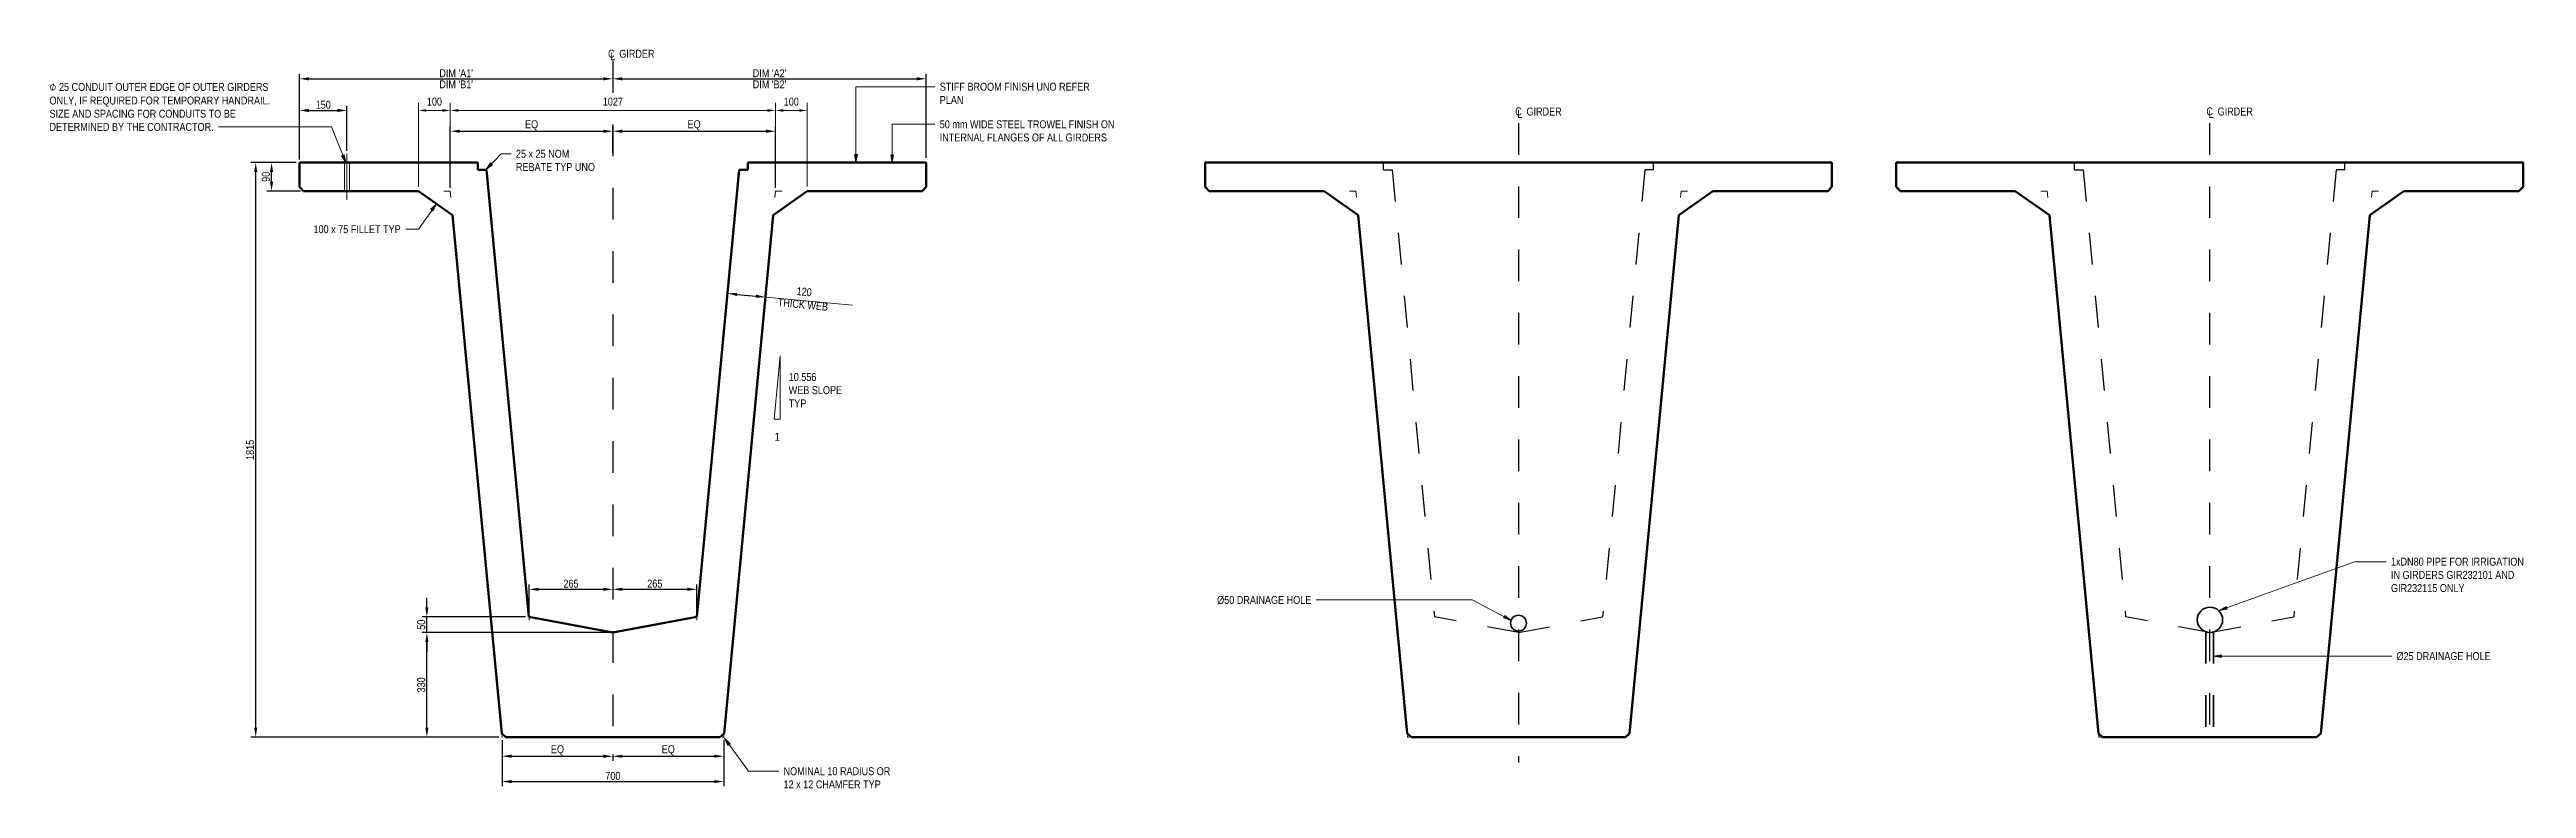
# Model space of a CAD drawing. Header units: metres. Extents: x 23.8 to 38.9, y 3.4 to 33.7.
# Drawn here: x 23.78 to 31.61, y 31.4 to 33.74 of the extents above; entities that cross this region are included whole.
import ezdxf

# ---------------------------------------------------------------- set-up
doc = ezdxf.new("R2010")
doc.units = ezdxf.units.M
doc.linetypes.add('JacobsCenter', pattern=[0.015, 0.009, -0.0015, 0.003, -0.0015])
doc.linetypes.add('JacobsDash', pattern=[0.0045, 0.003, -0.0015])
doc.layers.get('Defpoints').update_dxf_attribs({"color": 41})
for name, color, linetype, lineweight in [('A-ANNO-DIMS', 7, 'Continuous', 9), ('A-ANNO-NOTE', 7, 'Continuous', 9), ('A-DETL', 7, 'Continuous', 13), ('A-DETL-GENF', 7, 'Continuous', 9), ('A-DETL-THIN', 7, 'Continuous', 9), ('G-ANNO-TEXT', 7, 'Continuous', 9)]:
    doc.layers.add(name, color=color, linetype=linetype, lineweight=lineweight)
doc.styles.add('Arial Narrow', font='ARIALN.TTF', dxfattribs={"height": 0.025})
doc.styles.add('Arial Narrow_1', font='ARIALN.TTF', dxfattribs={"height": 0.0025})
doc.styles.add('Segoe UI Symbol', font='seguisym.ttf', dxfattribs={"height": 0.025})
doc.dimstyles.new('____ddd____', dxfattribs={"dimscale": 0.3048, "dimtxt": 0.025586, "dimasz": 0.098425, "dimexe": 0.049213, "dimexo": 0.032808, "dimgap": 0.016404, "dimtad": 1, "dimdec": 0, "dimlfac": 1000, "dimzin": 0, "dimdsep": 46, "dimtxsty": 'Arial Narrow', "dimsah": 1, "dimcen": 0.09, "dimaunit": 1, "dimadec": 4, "dimazin": 0, "dimtfac": 1, "dimtdec": 4, "dimtix": 1, "dimtmove": 0, "dimatfit": 3, "dimfxl": 1, "dimtvp": 1, "dimtolj": 1, "dimtzin": 0, "dimarcsym": 2})
doc.dimstyles.new('____ddd_____1', dxfattribs={"dimscale": 0.3048, "dimtxt": 0.025586, "dimasz": 0.098425, "dimexe": 0.049213, "dimexo": 0.032808, "dimgap": 0.016404, "dimtad": 1, "dimdec": 0, "dimlfac": 1000, "dimzin": 0, "dimdsep": 46, "dimtxsty": 'Arial Narrow', "dimsah": 1, "dimcen": 0.09, "dimaunit": 1, "dimadec": 4, "dimazin": 0, "dimtfac": 1, "dimtdec": 4, "dimtix": 1, "dimtmove": 2, "dimatfit": 3, "dimfxl": 1, "dimtvp": 1, "dimtolj": 1, "dimtzin": 0, "dimarcsym": 2})
doc.dimstyles.new('Dimension_Standard_O__mm_', dxfattribs={"dimscale": 0.3048, "dimtxt": 0.025586, "dimasz": 0.082021, "dimexe": 0.07874, "dimexo": 0.049213, "dimgap": 0.049213, "dimtad": 1, "dimdec": 0, "dimlfac": 1000, "dimzin": 0, "dimdsep": 46, "dimtxsty": 'Arial Narrow', "dimsah": 1, "dimcen": 0.09, "dimaunit": 1, "dimadec": 4, "dimazin": 0, "dimtfac": 1, "dimtdec": 4, "dimtix": 1, "dimtmove": 0, "dimatfit": 3, "dimfxl": 1, "dimtvp": 1, "dimtfill": 1, "dimtolj": 1, "dimtzin": 0, "dimlwd": 18, "dimlwe": 18, "dimarcsym": 2})

msp = doc.modelspace()

# ---------------------------------------------------------------- texts
at = {"layer": 'G-ANNO-TEXT', "insert": (23.7841, 33.6319), "char_height": 0.025, "attachment_point": 1, "style": 'Segoe UI Symbol', "bg_fill": 3, "box_fill_scale": 1, "bg_fill_color": 256, "bg_fill_transparency": 0}
msp.add_mtext('\\fSegoe UI Symbol|b0|i0|c254|p34|;⌀', dxfattribs=at)

# ---------------------------------------------------------------- blocks, each defined once
blk = doc.blocks.new('1815 DEEP SUPER-T GIRDER_2D - 1815 DEEP SUPER-T GIRDER_2D-7372020-DRG-2873093 - 1815 SUPER-T GIRDER_CONCRETE SECTION 1')
at = {"layer": 'A-DETL-GENF', "lineweight": 50}
for p, q in [((-0.99, 0.0602), (-0.4267, 0.0602)), ((-0.99, -0.0168), (-0.99, 0.0602)), ((-0.4267, 0.037), (-0.4267, 0.0602)), ((-0.4267, 0.037), (-0.3993, 0.037)), ((-0.3993, 0.037), (-0.2655, -1.3748)), ((0.3993, 0.037), (0.2655, -1.3748)), ((0.4267, 0.037), (0.3993, 0.037)), ((0.4267, 0.0602), (0.99, 0.0602)), ((0.4267, 0.037), (0.4267, 0.0602)), ((0.99, -0.0168), (0.99, 0.0602)), ((-0.977, -0.0298), (-0.99, -0.0168)), ((-0.977, -0.0298), (-0.6139, -0.0298)), ((-0.5063, -0.1056), (-0.6139, -0.0298)), ((0.5063, -0.1056), (0.6139, -0.0298)), ((0.6139, -0.0298), (0.977, -0.0298)), ((0.977, -0.0298), (0.99, -0.0168)), ((-0.5063, -0.1056), (-0.3512, -1.7429)), ((0.5063, -0.1056), (0.3512, -1.7429)), ((0, -1.4248), (-0.2655, -1.3748)), ((0, -1.4248), (0.2655, -1.3748)), ((-0.3512, -1.7429), (-0.3381, -1.7548)), ((-0.3381, -1.7548), (0.3381, -1.7548)), ((0.3381, -1.7548), (0.3512, -1.7429))]:
    blk.add_line(p, q, dxfattribs=at)
at = {"layer": 'A-DETL-GENF', "color": 8, "true_color": 0x808080}
for p, q in [((-0.5335, -0.0298), (-0.5135, -0.0298)), ((-0.5135, -0.0298), (-0.5116, -0.0496)), ((0.5135, -0.0298), (0.5116, -0.0496)), ((0.5335, -0.0298), (0.5135, -0.0298)), ((0.3501, -1.7548), (0.3451, -1.7548)), ((0.3501, -1.7548), (0.3506, -1.7499))]:
    blk.add_line(p, q, dxfattribs=at)
blk = doc.blocks.new('1815 DEEP SUPER-T GIRDER_2D - 1815 DEEP SUPER-T GIRDER_2D-7372021-DRG-2873093 - 1815 SUPER-T GIRDER_CONCRETE SECTION 2')
at = {"layer": 'A-DETL-GENF', "lineweight": 50}
for p, q in [((-0.99, 0.0602), (-0.4267, 0.0602)), ((-0.99, -0.0168), (-0.99, 0.0602)), ((-0.4267, 0.0602), (0.4267, 0.0602)), ((0.4267, 0.0602), (0.99, 0.0602)), ((0.99, -0.0168), (0.99, 0.0602)), ((-0.977, -0.0298), (-0.99, -0.0168)), ((-0.977, -0.0298), (-0.6139, -0.0298)), ((-0.5063, -0.1056), (-0.6139, -0.0298)), ((0.5063, -0.1056), (0.6139, -0.0298)), ((0.6139, -0.0298), (0.977, -0.0298)), ((0.977, -0.0298), (0.99, -0.0168)), ((-0.5063, -0.1056), (-0.3512, -1.7429)), ((0.5063, -0.1056), (0.3512, -1.7429)), ((-0.3512, -1.7429), (-0.3381, -1.7548)), ((-0.3381, -1.7548), (0.3381, -1.7548)), ((0.3381, -1.7548), (0.3512, -1.7429))]:
    blk.add_line(p, q, dxfattribs=at)
at = {"layer": 'A-DETL-GENF', "linetype": 'JacobsDash', "lineweight": 25}
for p, q in [((-0.4267, 0.037), (-0.4267, 0.0602)), ((-0.4267, 0.037), (-0.3993, 0.037)), ((-0.3993, 0.037), (-0.2655, -1.3748)), ((0.3993, 0.037), (0.2655, -1.3748)), ((0.4267, 0.037), (0.3993, 0.037)), ((0.4267, 0.037), (0.4267, 0.0602)), ((0, -1.4248), (-0.2655, -1.3748)), ((0, -1.4248), (0.2655, -1.3748))]:
    blk.add_line(p, q, dxfattribs=at)
at = {"layer": 'A-DETL-GENF', "color": 8, "true_color": 0x808080}
for p, q in [((-0.5335, -0.0298), (-0.5135, -0.0298)), ((-0.5135, -0.0298), (-0.5116, -0.0498)), ((0.5135, -0.0298), (0.5116, -0.0498)), ((0.5335, -0.0298), (0.5135, -0.0298)), ((-0.3501, -1.7548), (-0.3506, -1.7499)), ((-0.3501, -1.7548), (-0.3451, -1.7548))]:
    blk.add_line(p, q, dxfattribs=at)
blk = doc.blocks.new('1815 DEEP SUPER-T GIRDER_2D - 1815 DEEP SUPER-T GIRDER_2D-7372021-DRG-2873093 - 1815 SUPER-T GIRDER_CONCRETE SECTION 3')
at = {"layer": 'A-DETL-GENF', "lineweight": 50}
for p, q in [((-0.99, 0.0602), (-0.4267, 0.0602)), ((-0.99, -0.0168), (-0.99, 0.0602)), ((-0.4267, 0.0602), (0.4267, 0.0602)), ((0.4267, 0.0602), (0.99, 0.0602)), ((0.99, -0.0168), (0.99, 0.0602)), ((-0.977, -0.0298), (-0.99, -0.0168)), ((-0.977, -0.0298), (-0.6139, -0.0298)), ((-0.5063, -0.1056), (-0.6139, -0.0298)), ((0.5063, -0.1056), (0.6139, -0.0298)), ((0.6139, -0.0298), (0.977, -0.0298)), ((0.977, -0.0298), (0.99, -0.0168)), ((-0.5063, -0.1056), (-0.3512, -1.7429)), ((0.5063, -0.1056), (0.3512, -1.7429)), ((-0.3512, -1.7429), (-0.3381, -1.7548)), ((-0.3381, -1.7548), (0.3381, -1.7548)), ((0.3381, -1.7548), (0.3512, -1.7429))]:
    blk.add_line(p, q, dxfattribs=at)
at = {"layer": 'A-DETL-GENF', "linetype": 'JacobsDash', "lineweight": 25}
for p, q in [((-0.4267, 0.037), (-0.4267, 0.0602)), ((-0.4267, 0.037), (-0.3993, 0.037)), ((-0.3993, 0.037), (-0.2655, -1.3748)), ((0.3993, 0.037), (0.2655, -1.3748)), ((0.4267, 0.037), (0.3993, 0.037)), ((0.4267, 0.037), (0.4267, 0.0602)), ((0, -1.4248), (-0.2655, -1.3748)), ((0, -1.4248), (0.2655, -1.3748))]:
    blk.add_line(p, q, dxfattribs=at)
at = {"layer": 'A-DETL-GENF', "color": 8, "true_color": 0x808080}
for p, q in [((-0.5335, -0.0298), (-0.5135, -0.0298)), ((-0.5135, -0.0298), (-0.5116, -0.0498)), ((0.5135, -0.0298), (0.5116, -0.0498)), ((0.5335, -0.0298), (0.5135, -0.0298)), ((-0.3501, -1.7548), (-0.3506, -1.7499)), ((-0.3501, -1.7548), (-0.3451, -1.7548))]:
    blk.add_line(p, q, dxfattribs=at)
blk = doc.blocks.new('DIMBLOCK1-DRG-2873093 - 1815 SUPER-T GIRDER_CONCRETE SECTION 1')
at = {"layer": 'A-ANNO-DIMS', "color": 0, "lineweight": -2, "transparency": 16777216}
for p, q in [((24.5637, 33.3803), (24.4705, 33.3803)), ((24.4855, 33.3203), (24.4855, 33.3503)), ((24.5767, 33.2903), (24.4705, 33.2903))]:
    blk.add_line(p, q, dxfattribs=at)
at = {"layer": 'A-ANNO-DIMS', "color": 0, "transparency": 16777216}
for points in [[(24.4805, 33.3503), (24.4905, 33.3503), (24.4855, 33.3803)], [(24.4805, 33.3203), (24.4905, 33.3203), (24.4855, 33.2903)]]:
    blk.add_solid(points, dxfattribs=at)
at = {"layer": 'Defpoints', "color": 0, "transparency": 16777216}
for p in [(24.4855, 33.3803), (24.5737, 33.3803), (24.5867, 33.2903)]:
    blk.add_point(p, dxfattribs=at)
at = {"layer": 'A-ANNO-DIMS', "color": 0, "transparency": 16777216, "insert": (24.4677, 33.3353), "char_height": 0.025, "width": 0.038013, "attachment_point": 5, "rotation": 90, "style": 'Arial Narrow'}
blk.add_mtext('\\A1;90', dxfattribs=at)
blk = doc.blocks.new('DIMBLOCK2-DRG-2873093 - 1815 SUPER-T GIRDER_CONCRETE SECTION 1')
at = {"layer": 'A-ANNO-DIMS', "color": 0, "lineweight": 18, "transparency": 16777216}
for p, q in [((24.9498, 33.3053), (24.9498, 33.5691)), ((25.0502, 33.3053), (25.0502, 33.5691)), ((24.9748, 33.5451), (25.0252, 33.5451))]:
    blk.add_line(p, q, dxfattribs=at)
at = {"layer": 'A-ANNO-DIMS', "color": 0, "transparency": 16777216}
for points in [[(24.9748, 33.5492), (24.9748, 33.5409), (24.9498, 33.5451)], [(25.0252, 33.5492), (25.0252, 33.5409), (25.0502, 33.5451)]]:
    blk.add_solid(points, dxfattribs=at)
at = {"layer": 'Defpoints', "color": 0, "transparency": 16777216}
for p in [(24.9498, 33.2903), (25.0502, 33.2903)]:
    blk.add_point(p, dxfattribs=at)
at = {"layer": 'A-ANNO-DIMS', "color": 0, "lineweight": 18, "transparency": 16777216, "insert": (25, 33.5728), "char_height": 0.025, "width": 0.05702, "attachment_point": 5, "style": 'Arial Narrow', "bg_fill": 3, "box_fill_scale": 1.1, "bg_fill_color": 256, "bg_fill_true_color": 13158600, "bg_fill_transparency": 0}
blk.add_mtext('\\A1;100', dxfattribs=at)
at = {"layer": 'Defpoints', "color": 0, "transparency": 16777216}
blk.add_point((25.0502, 33.5451), dxfattribs=at)
blk = doc.blocks.new('DIMBLOCK3-DRG-2873093 - 1815 SUPER-T GIRDER_CONCRETE SECTION 1')
at = {"layer": 'A-ANNO-DIMS', "color": 0, "lineweight": 18, "transparency": 16777216}
for p, q in [((25.0502, 33.3053), (25.0502, 33.5691)), ((26.0772, 33.3053), (26.0772, 33.5691)), ((25.0752, 33.5451), (26.0522, 33.5451))]:
    blk.add_line(p, q, dxfattribs=at)
at = {"layer": 'A-ANNO-DIMS', "color": 0, "transparency": 16777216}
for points in [[(25.0752, 33.5492), (25.0752, 33.5409), (25.0502, 33.5451)], [(26.0522, 33.5492), (26.0522, 33.5409), (26.0772, 33.5451)]]:
    blk.add_solid(points, dxfattribs=at)
at = {"layer": 'Defpoints', "color": 0, "transparency": 16777216}
for p in [(26.0772, 33.5451), (25.0502, 33.2903), (26.0772, 33.2903)]:
    blk.add_point(p, dxfattribs=at)
at = {"layer": 'A-ANNO-DIMS', "color": 0, "lineweight": 18, "transparency": 16777216, "insert": (25.5637, 33.5728), "char_height": 0.025, "width": 0.076026, "attachment_point": 5, "style": 'Arial Narrow', "bg_fill": 3, "box_fill_scale": 1.1, "bg_fill_color": 256, "bg_fill_true_color": 13158600, "bg_fill_transparency": 0}
blk.add_mtext('\\A1;1027', dxfattribs=at)
blk = doc.blocks.new('DIMBLOCK4-DRG-2873093 - 1815 SUPER-T GIRDER_CONCRETE SECTION 1')
at = {"layer": 'A-ANNO-DIMS', "color": 0, "lineweight": 18, "transparency": 16777216}
for p, q in [((26.0772, 33.3053), (26.0772, 33.5691)), ((26.1776, 33.3053), (26.1776, 33.5691)), ((26.1022, 33.5451), (26.1526, 33.5451))]:
    blk.add_line(p, q, dxfattribs=at)
at = {"layer": 'A-ANNO-DIMS', "color": 0, "transparency": 16777216}
for points in [[(26.1022, 33.5492), (26.1022, 33.5409), (26.0772, 33.5451)], [(26.1526, 33.5492), (26.1526, 33.5409), (26.1776, 33.5451)]]:
    blk.add_solid(points, dxfattribs=at)
at = {"layer": 'Defpoints', "color": 0, "transparency": 16777216}
for p in [(26.0772, 33.2903), (26.1776, 33.2903)]:
    blk.add_point(p, dxfattribs=at)
at = {"layer": 'A-ANNO-DIMS', "color": 0, "lineweight": 18, "transparency": 16777216, "insert": (26.1274, 33.5728), "char_height": 0.025, "width": 0.05702, "attachment_point": 5, "style": 'Arial Narrow', "bg_fill": 3, "box_fill_scale": 1.1, "bg_fill_color": 256, "bg_fill_true_color": 13158600, "bg_fill_transparency": 0}
blk.add_mtext('\\A1;100', dxfattribs=at)
at = {"layer": 'Defpoints', "color": 0, "transparency": 16777216}
blk.add_point((26.1776, 33.5451), dxfattribs=at)
blk = doc.blocks.new('DIMBLOCK5-DRG-2873093 - 1815 SUPER-T GIRDER_CONCRETE SECTION 1')
at = {"layer": 'A-ANNO-DIMS', "color": 0, "lineweight": -2, "transparency": 16777216}
for p, q in [((24.5737, 33.3903), (24.5737, 33.5601)), ((24.6037, 33.5451), (24.6937, 33.5451)), ((24.7237, 33.4178), (24.7237, 33.5601))]:
    blk.add_line(p, q, dxfattribs=at)
at = {"layer": 'A-ANNO-DIMS', "color": 0, "transparency": 16777216}
for points in [[(24.6037, 33.5501), (24.6037, 33.5401), (24.5737, 33.5451)], [(24.6937, 33.5501), (24.6937, 33.5401), (24.7237, 33.5451)]]:
    blk.add_solid(points, dxfattribs=at)
at = {"layer": 'Defpoints', "color": 0, "transparency": 16777216}
for p in [(24.7237, 33.5451), (24.5737, 33.3803), (24.7237, 33.4078)]:
    blk.add_point(p, dxfattribs=at)
at = {"layer": 'A-ANNO-DIMS', "color": 0, "transparency": 16777216, "insert": (24.6487, 33.5628), "char_height": 0.025, "width": 0.05702, "attachment_point": 5, "style": 'Arial Narrow'}
blk.add_mtext('\\A1;150', dxfattribs=at)
blk = doc.blocks.new('DIMBLOCK6-DRG-2873093 - 1815 SUPER-T GIRDER_CONCRETE SECTION 1')
at = {"layer": 'A-ANNO-DIMS', "color": 0, "lineweight": -2, "transparency": 16777216}
for p, q in [((24.5737, 33.4669), (24.5737, 33.6601)), ((25.5637, 33.6563), (25.5637, 33.6301)), ((24.6037, 33.6451), (25.5337, 33.6451))]:
    blk.add_line(p, q, dxfattribs=at)
at = {"layer": 'A-ANNO-DIMS', "color": 0, "transparency": 16777216}
for points in [[(24.6037, 33.6501), (24.6037, 33.6401), (24.5737, 33.6451)], [(25.5337, 33.6501), (25.5337, 33.6401), (25.5637, 33.6451)]]:
    blk.add_solid(points, dxfattribs=at)
at = {"layer": 'Defpoints', "color": 0, "transparency": 16777216}
for p in [(25.5637, 33.6663), (25.5637, 33.6451), (24.5737, 33.4569)]:
    blk.add_point(p, dxfattribs=at)
at = {"layer": 'A-ANNO-DIMS', "color": 0, "transparency": 16777216, "char_height": 0.025, "width": 0.12866, "attachment_point": 5, "style": 'Arial Narrow'}
for s, insert in [("\\A1;DIM 'A1'", (25.0687, 33.6626)), ("\\A1;DIM 'B1'", (25.0687, 33.6275))]:
    blk.add_mtext(s, dxfattribs=dict(at, insert=insert))
blk = doc.blocks.new('DIMBLOCK7-DRG-2873093 - 1815 SUPER-T GIRDER_CONCRETE SECTION 1')
at = {"layer": 'A-ANNO-DIMS', "color": 0, "lineweight": -2, "transparency": 16777216}
for p, q in [((25.5637, 33.6563), (25.5637, 33.6301)), ((26.5537, 33.3953), (26.5537, 33.6601)), ((25.5937, 33.6451), (26.5237, 33.6451))]:
    blk.add_line(p, q, dxfattribs=at)
at = {"layer": 'A-ANNO-DIMS', "color": 0, "transparency": 16777216}
for points in [[(25.5937, 33.6501), (25.5937, 33.6401), (25.5637, 33.6451)], [(26.5237, 33.6501), (26.5237, 33.6401), (26.5537, 33.6451)]]:
    blk.add_solid(points, dxfattribs=at)
at = {"layer": 'Defpoints', "color": 0, "transparency": 16777216}
for p in [(25.5637, 33.6663), (26.5537, 33.6451), (26.5537, 33.3853)]:
    blk.add_point(p, dxfattribs=at)
at = {"layer": 'A-ANNO-DIMS', "color": 0, "transparency": 16777216, "char_height": 0.025, "width": 0.12866, "attachment_point": 5, "style": 'Arial Narrow'}
for s, insert in [("\\A1;DIM 'A2'", (26.0587, 33.6626)), ("\\A1;DIM 'B2'", (26.0587, 33.6275))]:
    blk.add_mtext(s, dxfattribs=dict(at, insert=insert))
blk = doc.blocks.new('CS_Annot_Centreline Symbol2 - CS_Annot_Centreline Symbol-5074296-DRG-2873093 - 1815 SUPER-T GIRDER_CONCRETE SECTION 1')
at = {"layer": 'A-ANNO-NOTE', "char_height": 0.0025, "attachment_point": 1, "style": 'Arial Narrow_1'}
for s, insert, width in [('C  ', (-0.00109, 0.00476), 0.0044093), ('L', (-0.00041, 0.00392), 0.0019241)]:
    blk.add_mtext(s, dxfattribs=dict(at, insert=insert, width=width))
blk = doc.blocks.new('DIMBLOCK8-DRG-2873093 - 1815 SUPER-T GIRDER_CONCRETE SECTION 1')
at = {"layer": 'A-ANNO-DIMS', "color": 0, "lineweight": -2, "transparency": 16777216}
for p, q in [((25.9271, 32.978), (25.9246, 32.9519)), ((25.9559, 32.964), (26.0156, 32.9583)), ((26.0465, 32.9666), (26.0441, 32.9406))]:
    blk.add_line(p, q, dxfattribs=at)
at = {"layer": 'A-ANNO-DIMS', "color": 0, "transparency": 16777216}
for points in [[(25.9564, 32.969), (25.9554, 32.959), (25.926, 32.9668)], [(26.0161, 32.9633), (26.0151, 32.9533), (26.0455, 32.9555)]]:
    blk.add_solid(points, dxfattribs=at)
at = {"layer": 'Defpoints', "color": 0, "transparency": 16777216}
for p in [(25.928, 32.9879), (26.0455, 32.9555), (26.0475, 32.9766)]:
    blk.add_point(p, dxfattribs=at)
at = {"layer": 'A-ANNO-DIMS', "color": 0, "transparency": 16777216, "insert": (26.1661, 32.952), "char_height": 0.025, "width": 0.191528, "attachment_point": 5, "rotation": 354.58836, "line_spacing_factor": 0.974696, "style": 'Arial Narrow'}
blk.add_mtext('\\A1;120\u200e\\PTHICK WEB', dxfattribs=at)
blk = doc.blocks.new('DIMBLOCK9-DRG-2873093 - 1815 SUPER-T GIRDER_CONCRETE SECTION 1')
at = {"layer": 'A-ANNO-DIMS', "color": 0, "lineweight": -2, "transparency": 16777216}
for p, q in [((25.0502, 33.3003), (25.0502, 33.4944)), ((25.5637, 33.4108), (25.5637, 33.4944)), ((25.0802, 33.4794), (25.5337, 33.4794))]:
    blk.add_line(p, q, dxfattribs=at)
at = {"layer": 'A-ANNO-DIMS', "color": 0, "transparency": 16777216}
for points in [[(25.0802, 33.4844), (25.0802, 33.4744), (25.0502, 33.4794)], [(25.5337, 33.4844), (25.5337, 33.4744), (25.5637, 33.4794)]]:
    blk.add_solid(points, dxfattribs=at)
at = {"layer": 'Defpoints', "color": 0, "transparency": 16777216}
for p in [(25.5637, 33.4794), (25.5637, 33.4008), (25.0502, 33.2903)]:
    blk.add_point(p, dxfattribs=at)
at = {"layer": 'A-ANNO-DIMS', "color": 0, "transparency": 16777216, "insert": (25.307, 33.4981), "char_height": 0.025, "width": 0.04971, "attachment_point": 5, "style": 'Arial Narrow'}
blk.add_mtext('\\A1;EQ', dxfattribs=at)
blk = doc.blocks.new('DIMBLOCK10-DRG-2873093 - 1815 SUPER-T GIRDER_CONCRETE SECTION 1')
at = {"layer": 'A-ANNO-DIMS', "color": 0, "lineweight": -2, "transparency": 16777216}
for p, q in [((25.5637, 33.4108), (25.5637, 33.4944)), ((26.0772, 33.3003), (26.0772, 33.4944)), ((25.5937, 33.4794), (26.0472, 33.4794))]:
    blk.add_line(p, q, dxfattribs=at)
at = {"layer": 'A-ANNO-DIMS', "color": 0, "transparency": 16777216}
for points in [[(25.5937, 33.4844), (25.5937, 33.4744), (25.5637, 33.4794)], [(26.0472, 33.4844), (26.0472, 33.4744), (26.0772, 33.4794)]]:
    blk.add_solid(points, dxfattribs=at)
at = {"layer": 'Defpoints', "color": 0, "transparency": 16777216}
for p in [(26.0772, 33.4794), (25.5637, 33.4008), (26.0772, 33.2903)]:
    blk.add_point(p, dxfattribs=at)
at = {"layer": 'A-ANNO-DIMS', "color": 0, "transparency": 16777216, "insert": (25.8204, 33.4981), "char_height": 0.025, "width": 0.04971, "attachment_point": 5, "style": 'Arial Narrow'}
blk.add_mtext('\\A1;EQ', dxfattribs=at)
blk = doc.blocks.new('DIMBLOCK11-DRG-2873093 - 1815 SUPER-T GIRDER_CONCRETE SECTION 1')
at = {"layer": 'A-ANNO-DIMS', "color": 0, "lineweight": -2, "transparency": 16777216}
for p, q in [((24.5637, 33.3803), (24.4205, 33.3803)), ((24.4355, 31.5953), (24.4355, 33.3503)), ((25.2036, 31.5653), (24.4205, 31.5653))]:
    blk.add_line(p, q, dxfattribs=at)
at = {"layer": 'A-ANNO-DIMS', "color": 0, "transparency": 16777216}
for points in [[(24.4305, 33.3503), (24.4405, 33.3503), (24.4355, 33.3803)], [(24.4305, 31.5953), (24.4405, 31.5953), (24.4355, 31.5653)]]:
    blk.add_solid(points, dxfattribs=at)
at = {"layer": 'Defpoints', "color": 0, "transparency": 16777216}
for p in [(24.4355, 33.3803), (24.5737, 33.3803), (25.2136, 31.5653)]:
    blk.add_point(p, dxfattribs=at)
at = {"layer": 'A-ANNO-DIMS', "color": 0, "transparency": 16777216, "insert": (24.4177, 32.4728), "char_height": 0.025, "width": 0.076026, "attachment_point": 5, "rotation": 90, "style": 'Arial Narrow'}
blk.add_mtext('\\A1;1815', dxfattribs=at)
blk = doc.blocks.new('DIMBLOCK12-DRG-2873093 - 1815 SUPER-T GIRDER_CONCRETE SECTION 1')
at = {"layer": 'A-ANNO-DIMS', "color": 0, "lineweight": -2, "transparency": 16777216}
for p, q in [((25.5537, 31.8953), (24.9612, 31.8953)), ((24.9762, 31.5953), (24.9762, 31.8653)), ((25.2036, 31.5653), (24.9612, 31.5653))]:
    blk.add_line(p, q, dxfattribs=at)
at = {"layer": 'A-ANNO-DIMS', "color": 0, "transparency": 16777216}
for points in [[(24.9712, 31.8653), (24.9812, 31.8653), (24.9762, 31.8953)], [(24.9712, 31.5953), (24.9812, 31.5953), (24.9762, 31.5653)]]:
    blk.add_solid(points, dxfattribs=at)
at = {"layer": 'Defpoints', "color": 0, "transparency": 16777216}
for p in [(24.9762, 31.8953), (25.5637, 31.8953), (25.2136, 31.5653)]:
    blk.add_point(p, dxfattribs=at)
at = {"layer": 'A-ANNO-DIMS', "color": 0, "transparency": 16777216, "insert": (24.9584, 31.7303), "char_height": 0.025, "width": 0.05702, "attachment_point": 5, "rotation": 90, "style": 'Arial Narrow'}
blk.add_mtext('\\A1;330', dxfattribs=at)
blk = doc.blocks.new('DIMBLOCK13-DRG-2873093 - 1815 SUPER-T GIRDER_CONCRETE SECTION 1')
at = {"layer": 'A-ANNO-DIMS', "color": 0, "lineweight": -2, "transparency": 16777216}
for p, q in [((24.9762, 31.9753), (24.9762, 32.0053)), ((25.2881, 31.9453), (24.9612, 31.9453)), ((24.9762, 31.8953), (24.9762, 31.9453)), ((25.5537, 31.8953), (24.9612, 31.8953)), ((24.9762, 31.8653), (24.9762, 31.8353))]:
    blk.add_line(p, q, dxfattribs=at)
at = {"layer": 'A-ANNO-DIMS', "color": 0, "transparency": 16777216}
for points in [[(24.9712, 31.9753), (24.9812, 31.9753), (24.9762, 31.9453)], [(24.9712, 31.8653), (24.9812, 31.8653), (24.9762, 31.8953)]]:
    blk.add_solid(points, dxfattribs=at)
at = {"layer": 'Defpoints', "color": 0, "transparency": 16777216}
for p in [(24.9762, 31.9453), (25.2981, 31.9453), (25.5637, 31.8953)]:
    blk.add_point(p, dxfattribs=at)
at = {"layer": 'A-ANNO-DIMS', "color": 0, "transparency": 16777216, "insert": (24.9584, 31.9203), "char_height": 0.025, "width": 0.038013, "attachment_point": 5, "rotation": 90, "style": 'Arial Narrow'}
blk.add_mtext('\\A1;50', dxfattribs=at)
blk = doc.blocks.new('DIMBLOCK14-DRG-2873093 - 1815 SUPER-T GIRDER_CONCRETE SECTION 1')
at = {"layer": 'A-ANNO-DIMS', "color": 0, "lineweight": -2, "transparency": 16777216}
for p, q in [((25.2136, 31.5553), (25.2136, 31.4099)), ((25.9138, 31.5553), (25.9138, 31.4099)), ((25.2436, 31.4249), (25.8838, 31.4249))]:
    blk.add_line(p, q, dxfattribs=at)
at = {"layer": 'A-ANNO-DIMS', "color": 0, "transparency": 16777216}
for points in [[(25.2436, 31.4299), (25.2436, 31.4199), (25.2136, 31.4249)], [(25.8838, 31.4299), (25.8838, 31.4199), (25.9138, 31.4249)]]:
    blk.add_solid(points, dxfattribs=at)
at = {"layer": 'Defpoints', "color": 0, "transparency": 16777216}
for p in [(25.2136, 31.5653), (25.9138, 31.5653), (25.9138, 31.4249)]:
    blk.add_point(p, dxfattribs=at)
at = {"layer": 'A-ANNO-DIMS', "color": 0, "transparency": 16777216, "insert": (25.5637, 31.4427), "char_height": 0.025, "width": 0.05702, "attachment_point": 5, "style": 'Arial Narrow'}
blk.add_mtext('\\A1;700', dxfattribs=at)
blk = doc.blocks.new('DIMBLOCK15-DRG-2873093 - 1815 SUPER-T GIRDER_CONCRETE SECTION 1')
at = {"layer": 'A-ANNO-DIMS', "color": 0, "lineweight": -2, "transparency": 16777216}
for p, q in [((25.2136, 31.5553), (25.2136, 31.4899)), ((25.2436, 31.5049), (25.5337, 31.5049)), ((25.5637, 31.5108), (25.5637, 31.4899))]:
    blk.add_line(p, q, dxfattribs=at)
at = {"layer": 'A-ANNO-DIMS', "color": 0, "transparency": 16777216}
for points in [[(25.2436, 31.5099), (25.2436, 31.4999), (25.2136, 31.5049)], [(25.5337, 31.5099), (25.5337, 31.4999), (25.5637, 31.5049)]]:
    blk.add_solid(points, dxfattribs=at)
at = {"layer": 'Defpoints', "color": 0, "transparency": 16777216}
for p in [(25.2136, 31.5653), (25.5637, 31.5208), (25.5637, 31.5049)]:
    blk.add_point(p, dxfattribs=at)
at = {"layer": 'A-ANNO-DIMS', "color": 0, "transparency": 16777216, "insert": (25.3887, 31.5236), "char_height": 0.025, "width": 0.04971, "attachment_point": 5, "style": 'Arial Narrow'}
blk.add_mtext('\\A1;EQ', dxfattribs=at)
blk = doc.blocks.new('DIMBLOCK16-DRG-2873093 - 1815 SUPER-T GIRDER_CONCRETE SECTION 1')
at = {"layer": 'A-ANNO-DIMS', "color": 0, "lineweight": -2, "transparency": 16777216}
for p, q in [((25.9138, 31.5553), (25.9138, 31.4899)), ((25.5637, 31.5108), (25.5637, 31.4899)), ((25.5937, 31.5049), (25.8838, 31.5049))]:
    blk.add_line(p, q, dxfattribs=at)
at = {"layer": 'A-ANNO-DIMS', "color": 0, "transparency": 16777216}
for points in [[(25.5937, 31.5099), (25.5937, 31.4999), (25.5637, 31.5049)], [(25.8838, 31.5099), (25.8838, 31.4999), (25.9138, 31.5049)]]:
    blk.add_solid(points, dxfattribs=at)
at = {"layer": 'Defpoints', "color": 0, "transparency": 16777216}
for p in [(25.9138, 31.5653), (25.5637, 31.5208), (25.9138, 31.5049)]:
    blk.add_point(p, dxfattribs=at)
at = {"layer": 'A-ANNO-DIMS', "color": 0, "transparency": 16777216, "insert": (25.7387, 31.5236), "char_height": 0.025, "width": 0.04971, "attachment_point": 5, "style": 'Arial Narrow'}
blk.add_mtext('\\A1;EQ', dxfattribs=at)
blk = doc.blocks.new('DIMBLOCK17-DRG-2873093 - 1815 SUPER-T GIRDER_CONCRETE SECTION 1')
at = {"layer": 'A-ANNO-DIMS', "color": 0, "lineweight": -2, "transparency": 16777216}
for p, q in [((25.2991, 31.9553), (25.2991, 32.0473)), ((25.3291, 32.0323), (25.5337, 32.0323)), ((25.5637, 32.0517), (25.5637, 32.0173))]:
    blk.add_line(p, q, dxfattribs=at)
at = {"layer": 'A-ANNO-DIMS', "color": 0, "transparency": 16777216}
for points in [[(25.3291, 32.0373), (25.3291, 32.0273), (25.2991, 32.0323)], [(25.5337, 32.0373), (25.5337, 32.0273), (25.5637, 32.0323)]]:
    blk.add_solid(points, dxfattribs=at)
at = {"layer": 'Defpoints', "color": 0, "transparency": 16777216}
for p in [(25.5637, 32.0617), (25.5637, 32.0323), (25.2991, 31.9453)]:
    blk.add_point(p, dxfattribs=at)
at = {"layer": 'A-ANNO-DIMS', "color": 0, "transparency": 16777216, "insert": (25.4314, 32.05), "char_height": 0.025, "width": 0.05702, "attachment_point": 5, "style": 'Arial Narrow'}
blk.add_mtext('\\A1;265', dxfattribs=at)
blk = doc.blocks.new('DIMBLOCK18-DRG-2873093 - 1815 SUPER-T GIRDER_CONCRETE SECTION 1')
at = {"layer": 'A-ANNO-DIMS', "color": 0, "lineweight": -2, "transparency": 16777216}
for p, q in [((25.5637, 32.0517), (25.5637, 32.0173)), ((25.5937, 32.0323), (25.7986, 32.0323)), ((25.8286, 31.9553), (25.8286, 32.0473))]:
    blk.add_line(p, q, dxfattribs=at)
at = {"layer": 'A-ANNO-DIMS', "color": 0, "transparency": 16777216}
for points in [[(25.5937, 32.0373), (25.5937, 32.0273), (25.5637, 32.0323)], [(25.7986, 32.0373), (25.7986, 32.0273), (25.8286, 32.0323)]]:
    blk.add_solid(points, dxfattribs=at)
at = {"layer": 'Defpoints', "color": 0, "transparency": 16777216}
for p in [(25.5637, 32.0617), (25.8286, 32.0323), (25.8286, 31.9453)]:
    blk.add_point(p, dxfattribs=at)
at = {"layer": 'A-ANNO-DIMS', "color": 0, "transparency": 16777216, "insert": (25.6962, 32.05), "char_height": 0.025, "width": 0.05702, "attachment_point": 5, "style": 'Arial Narrow'}
blk.add_mtext('\\A1;265', dxfattribs=at)
blk = doc.blocks.new('CS_Annot_Centreline Symbol2 - CS_Annot_Centreline Symbol-5074296-DRG-2873093 - 1815 SUPER-T GIRDER_CONCRETE SECTION 2')
at = {"layer": 'A-ANNO-NOTE', "char_height": 0.0025, "attachment_point": 1, "style": 'Arial Narrow_1'}
for s, insert, width in [('C  ', (-0.00109, 0.00476), 0.0044093), ('L', (-0.00041, 0.00392), 0.0019241)]:
    blk.add_mtext(s, dxfattribs=dict(at, insert=insert, width=width))
blk = doc.blocks.new('CS_Annot_Centreline Symbol2 - CS_Annot_Centreline Symbol-5074296-DRG-2873093 - 1815 SUPER-T GIRDER_CONCRETE SECTION 3')
at = {"layer": 'A-ANNO-NOTE', "char_height": 0.0025, "attachment_point": 1, "style": 'Arial Narrow_1'}
for s, insert, width in [('C  ', (-0.00109, 0.00476), 0.0044093), ('L', (-0.00041, 0.00392), 0.0019241)]:
    blk.add_mtext(s, dxfattribs=dict(at, insert=insert, width=width))

# ---------------------------------------------------------------- dimensions: what is measured, and where the dimension line sits
at = {"layer": 'A-ANNO-DIMS'}
for base, p1, p2, override, picture, middle in [((24.7237, 33.5451), (24.5737, 33.3803), (24.7237, 33.4078), {"dimpost": '<>', "dimfxl": 0.1525}, 'DIMBLOCK5-DRG-2873093 - 1815 SUPER-T GIRDER_CONCRETE SECTION 1', (24.6487, 33.5628)), ((25.5637, 32.0323), (25.2991, 31.9453), (25.5637, 32.0617), {"dimpost": '<>', "dimfxl": 0.289043}, 'DIMBLOCK17-DRG-2873093 - 1815 SUPER-T GIRDER_CONCRETE SECTION 1', (25.4314, 32.05)), ((25.8286, 32.0323), (25.5637, 32.0617), (25.8286, 31.9453), {"dimpost": '<>', "dimfxl": 0.289409}, 'DIMBLOCK18-DRG-2873093 - 1815 SUPER-T GIRDER_CONCRETE SECTION 1', (25.6962, 32.05)), ((25.9138, 31.4249), (25.2136, 31.5653), (25.9138, 31.5653), {"dimpost": '<>', "dimfxl": 0.70016}, 'DIMBLOCK14-DRG-2873093 - 1815 SUPER-T GIRDER_CONCRETE SECTION 1', (25.5637, 31.4427))]:
    dim = msp.add_linear_dim(base=base, p1=p1, p2=p2, dimstyle='____ddd____', override=override, dxfattribs=at)
    dim.commit()
    dim.dimension.update_dxf_attribs({"geometry": picture, "text_midpoint": middle})
for base, p1, p2, override, picture, middle in [((24.4855, 33.3803), (24.5867, 33.2903), (24.5737, 33.3803), {"dimpost": '<>', "dimfxl": 0.090934}, 'DIMBLOCK1-DRG-2873093 - 1815 SUPER-T GIRDER_CONCRETE SECTION 1', (24.4677, 33.3353)), ((24.9762, 31.9453), (25.5637, 31.8953), (25.2981, 31.9453), {"dimpost": '<>', "dimfxl": 0.270217}, 'DIMBLOCK13-DRG-2873093 - 1815 SUPER-T GIRDER_CONCRETE SECTION 1', (24.9584, 31.9203)), ((24.9762, 31.8953), (25.2136, 31.5653), (25.5637, 31.8953), {"dimpost": '<>', "dimfxl": 0.481099}, 'DIMBLOCK12-DRG-2873093 - 1815 SUPER-T GIRDER_CONCRETE SECTION 1', (24.9584, 31.7303))]:
    dim = msp.add_linear_dim(base=base, p1=p1, p2=p2, angle=90, dimstyle='____ddd____', override=override, dxfattribs=at)
    dim.commit()
    dim.dimension.update_dxf_attribs({"geometry": picture, "text_midpoint": middle})
dim = msp.add_linear_dim(base=(26.0455, 32.9555), p1=(25.928, 32.9879), p2=(26.0475, 32.9766), angle=354.58836, text='120\u200e\\XTHICK WEB', dimstyle='____ddd_____1', override={"dimpost": '<>', "dimfxl": 0.119994}, dxfattribs=at)
dim.commit()
dim.dimension.update_dxf_attribs({"geometry": 'DIMBLOCK8-DRG-2873093 - 1815 SUPER-T GIRDER_CONCRETE SECTION 1', "text_midpoint": (26.1661, 32.952), "dimtype": 160, "text_rotation": 354.58836})
for base, p1, p2, picture, middle in [((25.5637, 31.5049), (25.2136, 31.5653), (25.5637, 31.5208), 'DIMBLOCK15-DRG-2873093 - 1815 SUPER-T GIRDER_CONCRETE SECTION 1', (25.3887, 31.5236)), ((25.9138, 31.5049), (25.5637, 31.5208), (25.9138, 31.5653), 'DIMBLOCK16-DRG-2873093 - 1815 SUPER-T GIRDER_CONCRETE SECTION 1', (25.7387, 31.5236))]:
    dim = msp.add_linear_dim(base=base, p1=p1, p2=p2, text='EQ', dimstyle='____ddd____', override={"dimpost": '<>', "dimfxl": 0.3529}, dxfattribs=at)
    dim.commit()
    dim.dimension.update_dxf_attribs({"geometry": picture, "text_midpoint": middle})

# ---------------------------------------------------------------- hatches: boundary and pattern name
at = {"layer": 'G-ANNO-TEXT'}
for points in [[(24.7203, 33.3804), (24.7151, 33.4053), (24.7069, 33.402)], [(25.1635, 33.3582), (25.1839, 33.3732), (25.1775, 33.3793)], [(26.3316, 33.3809), (26.3361, 33.4059), (26.3272, 33.4059)], [(26.446, 33.3801), (26.4504, 33.4051), (26.4416, 33.4051)], [(25.0072, 33.2507), (24.9892, 33.2328), (24.9964, 33.2278)], [(28.4012, 31.934), (28.3812, 31.9495), (28.3771, 31.9417)], [(30.6384, 31.9657), (30.6634, 31.97), (30.6604, 31.9783)], [(30.62, 31.8213), (30.645, 31.8169), (30.645, 31.8257)], [(25.9162, 31.5618), (25.9274, 31.539), (25.9345, 31.5442)]]:
    msp.add_hatch(color=256, dxfattribs=at).paths.add_polyline_path(points)

# ---------------------------------------------------------------- linework, layer by layer
at = {"layer": 'A-DETL', "linetype": 'JacobsCenter', "lineweight": 25}
for p, q in [((25.5637, 33.7003), (25.5637, 31.5003)), ((28.4246, 33.5053), (28.4246, 31.4853)), ((30.608, 33.5053), (30.608, 31.5053))]:
    msp.add_line(p, q, dxfattribs=at)
at = {"layer": 'A-DETL', "lineweight": 18}
for p, q in [((26.047, 32.9553), (26.3207, 32.9294)), ((26.0925, 32.7699), (26.0736, 32.5703)), ((26.0925, 32.5703), (26.0925, 32.7699)), ((26.0736, 32.5703), (26.0925, 32.5703))]:
    msp.add_line(p, q, dxfattribs=at)
at = {"layer": 'A-DETL', "color": 7, "lineweight": 9, "true_color": 0xffffff}
for p, q in [((25.2991, 31.9453), (25.2991, 31.9353)), ((25.8286, 31.9453), (25.8286, 31.9353))]:
    msp.add_line(p, q, dxfattribs=at)
at = {"layer": 'A-DETL', "linetype": 'JacobsDash', "lineweight": 35}
for p, q in [((30.5955, 31.8976), (30.5955, 31.5653)), ((30.6205, 31.8976), (30.6205, 31.5653))]:
    msp.add_line(p, q, dxfattribs=at)
at = {"layer": 'A-DETL', "lineweight": 35}
for centre, radius in [((28.4246, 31.9253), 0.025), ((30.6091, 31.9359), 0.04)]:
    msp.add_circle(centre, radius, dxfattribs=at)
at = {"layer": 'A-DETL-THIN'}
for p, q in [((24.7157, 33.2903), (24.7157, 33.3803)), ((24.7237, 33.2628), (24.7237, 33.4078)), ((24.7317, 33.2903), (24.7317, 33.3803)), ((25.2132, 31.5696), (25.2136, 31.5653)), ((25.2164, 31.5653), (25.2136, 31.5653)), ((25.911, 31.5653), (25.9138, 31.5653)), ((25.9142, 31.5696), (25.9138, 31.5653))]:
    msp.add_line(p, q, dxfattribs=at)
at = {"layer": 'G-ANNO-TEXT'}
for p, q in [((26.3316, 33.62), (26.5813, 33.62)), ((26.3316, 33.3809), (26.3316, 33.62)), ((24.5497, 33.4931), (24.3184, 33.4931)), ((24.6751, 33.4931), (24.5497, 33.4931)), ((24.7203, 33.3804), (24.6751, 33.4931)), ((26.446, 33.5013), (26.5813, 33.5013)), ((26.446, 33.3801), (26.446, 33.5013)), ((24.7151, 33.4053), (24.7069, 33.402)), ((24.7069, 33.402), (24.7203, 33.3804)), ((24.7203, 33.3804), (24.7151, 33.4053)), ((25.1635, 33.3582), (25.2111, 33.4082)), ((25.1775, 33.3793), (25.1635, 33.3582)), ((25.1635, 33.3582), (25.1839, 33.3732)), ((25.1839, 33.3732), (25.1775, 33.3793)), ((25.2111, 33.4082), (25.2424, 33.4082)), ((26.3361, 33.4059), (26.3272, 33.4059)), ((26.3272, 33.4059), (26.3316, 33.3809)), ((26.3316, 33.3809), (26.3361, 33.4059)), ((26.4504, 33.4051), (26.4416, 33.4051)), ((26.4416, 33.4051), (26.446, 33.3801)), ((26.446, 33.3801), (26.4504, 33.4051)), ((25.0072, 33.2507), (24.9502, 33.1699)), ((25.0072, 33.2507), (24.9892, 33.2328)), ((24.9892, 33.2328), (24.9964, 33.2278)), ((24.9964, 33.2278), (25.0072, 33.2507)), ((24.9102, 33.1699), (24.9095, 33.1699)), ((24.9502, 33.1699), (24.9102, 33.1699)), ((30.6384, 31.9657), (31.0658, 32.1195)), ((31.0658, 32.1195), (31.1658, 32.1195)), ((27.9429, 31.9987), (27.7853, 31.9987)), ((28.2786, 31.9987), (27.9429, 31.9987)), ((28.4012, 31.934), (28.2786, 31.9987)), ((28.3812, 31.9495), (28.3771, 31.9417)), ((28.3771, 31.9417), (28.4012, 31.934)), ((28.4012, 31.934), (28.3812, 31.9495)), ((30.6604, 31.9783), (30.6384, 31.9657)), ((30.6384, 31.9657), (30.6634, 31.97)), ((30.6634, 31.97), (30.6604, 31.9783)), ((30.645, 31.8257), (30.62, 31.8213)), ((30.62, 31.8213), (30.645, 31.8169)), ((30.62, 31.8213), (31.1832, 31.8213)), ((30.645, 31.8169), (30.645, 31.8257)), ((25.9162, 31.5618), (25.9274, 31.539)), ((25.9345, 31.5442), (25.9162, 31.5618)), ((25.9162, 31.5618), (25.9923, 31.4576)), ((25.9274, 31.539), (25.9345, 31.5442)), ((25.9923, 31.4576), (26.0879, 31.4576))]:
    msp.add_line(p, q, dxfattribs=at)

# ---------------------------------------------------------------- block references
at = {"layer": 'A-ANNO-NOTE', "xscale": 10, "yscale": 10, "zscale": 10}
for name, p in [('CS_Annot_Centreline Symbol2 - CS_Annot_Centreline Symbol-5074296-DRG-2873093 - 1815 SUPER-T GIRDER_CONCRETE SECTION 1', (25.5594, 33.6895)), ('CS_Annot_Centreline Symbol2 - CS_Annot_Centreline Symbol-5074296-DRG-2873093 - 1815 SUPER-T GIRDER_CONCRETE SECTION 2', (28.4253, 33.507)), ('CS_Annot_Centreline Symbol2 - CS_Annot_Centreline Symbol-5074296-DRG-2873093 - 1815 SUPER-T GIRDER_CONCRETE SECTION 3', (30.6087, 33.507))]:
    msp.add_blockref(name, p, dxfattribs=at)
at = {"layer": 'A-DETL-GENF', "color": 8, "true_color": 0x808080}
for name, p in [('1815 DEEP SUPER-T GIRDER_2D - 1815 DEEP SUPER-T GIRDER_2D-7372020-DRG-2873093 - 1815 SUPER-T GIRDER_CONCRETE SECTION 1', (25.5637, 33.3201)), ('1815 DEEP SUPER-T GIRDER_2D - 1815 DEEP SUPER-T GIRDER_2D-7372021-DRG-2873093 - 1815 SUPER-T GIRDER_CONCRETE SECTION 2', (28.4246, 33.3201)), ('1815 DEEP SUPER-T GIRDER_2D - 1815 DEEP SUPER-T GIRDER_2D-7372021-DRG-2873093 - 1815 SUPER-T GIRDER_CONCRETE SECTION 3', (30.608, 33.3201))]:
    msp.add_blockref(name, p, dxfattribs=at)

msp.set_redraw_order([(e.dxf.handle, doc.entitydb.next_handle()) for e in msp.query("TEXT MTEXT ATTDEF DIMENSION ARC_DIMENSION")])  # texts and dimensions are drawn at this point

# ---------------------------------------------------------------- next in the draw order: texts
at = {"layer": 'A-ANNO-NOTE', "char_height": 0.025, "attachment_point": 1, "style": 'Arial Narrow', "bg_fill": 3, "box_fill_scale": 1, "bg_fill_color": 256, "bg_fill_true_color": 13158600, "bg_fill_transparency": 0}
for insert in [(28.4498, 33.5541), (30.6332, 33.5541)]:
    msp.add_mtext('GIRDER', dxfattribs=dict(at, insert=insert))
at = {"layer": 'G-ANNO-TEXT', "char_height": 0.025, "attachment_point": 1, "style": 'Arial Narrow', "bg_fill": 3, "box_fill_scale": 1, "bg_fill_color": 256, "bg_fill_transparency": 0}
for s, insert in [('25 CONDUIT OUTER EDGE OF OUTER GIRDERS ', (23.8139, 33.6319)), ('STIFF BROOM FINISH UNO REFER ', (26.5963, 33.6325)), ('50 mm WIDE STEEL TROWEL FINISH ON ', (26.5963, 33.5138)), ('25 x 25 NOM ', (25.2574, 33.4207)), ('100 x 75 FILLET TYP', (24.618, 33.1824)), ('10.556', (26.1191, 32.7156)), ('1', (26.0753, 32.5265)), ('1xDN80 PIPE FOR IRRIGATION ', (31.1808, 32.132)), ('Ø50 DRAINAGE HOLE', (27.4726, 32.0112)), ('Ø25 DRAINAGE HOLE ', (31.1982, 31.8338)), ('NOMINAL 10 RADIUS OR ', (26.1029, 31.4701))]:
    msp.add_mtext(s, dxfattribs=dict(at, insert=insert))

# ---------------------------------------------------------------- next in the draw order: dimensions: what is measured, and where the dimension line sits
at = {"layer": 'A-ANNO-DIMS', "lineweight": 18}
dim = msp.add_linear_dim(base=(25.0502, 33.5451), p1=(24.9498, 33.2903), p2=(25.0502, 33.2903), dimstyle='Dimension_Standard_O__mm_', override={"dimpost": '<>', "dimfxl": 0.100448}, dxfattribs=at)
dim.commit()
dim.dimension.update_dxf_attribs({"geometry": 'DIMBLOCK2-DRG-2873093 - 1815 SUPER-T GIRDER_CONCRETE SECTION 1', "text_midpoint": (25, 33.5728)})

# ---------------------------------------------------------------- next in the draw order: texts
at = {"layer": 'G-ANNO-TEXT', "char_height": 0.025, "attachment_point": 1, "style": 'Arial Narrow', "bg_fill": 3, "box_fill_scale": 1, "bg_fill_color": 256, "bg_fill_transparency": 0}
for s, insert in [('ONLY, IF REQUIRED FOR TEMPORARY HANDRAIL. ', (23.7841, 33.5889)), ('PLAN', (26.5963, 33.5908)), ('INTERNAL FLANGES OF ALL GIRDERS', (26.5963, 33.4722)), ('REBATE TYP UNO', (25.2574, 33.379)), ('WEB SLOPE ', (26.1191, 32.6739)), ('IN GIRDERS GIR232101 AND ', (31.1808, 32.0903)), ('12 x 12 CHAMFER TYP', (26.1029, 31.4285))]:
    msp.add_mtext(s, dxfattribs=dict(at, insert=insert))

# ---------------------------------------------------------------- next in the draw order: texts
for s, insert in [('SIZE AND SPACING FOR CONDUITS TO BE ', (23.7841, 33.5472)), ('TYP', (26.1191, 32.6322)), ('GIR232115 ONLY', (31.1808, 32.0486))]:
    msp.add_mtext(s, dxfattribs=dict(at, insert=insert))

# ---------------------------------------------------------------- next in the draw order: dimensions: what is measured, and where the dimension line sits
at = {"layer": 'A-ANNO-DIMS', "lineweight": 18}
dim = msp.add_linear_dim(base=(26.0772, 33.5451), p1=(25.0502, 33.2903), p2=(26.0772, 33.2903), dimstyle='Dimension_Standard_O__mm_', override={"dimpost": '<>', "dimfxl": 1.026989}, dxfattribs=at)
dim.commit()
dim.dimension.update_dxf_attribs({"geometry": 'DIMBLOCK3-DRG-2873093 - 1815 SUPER-T GIRDER_CONCRETE SECTION 1', "text_midpoint": (25.5637, 33.5728)})

# ---------------------------------------------------------------- next in the draw order: texts
at = {"layer": 'G-ANNO-TEXT', "insert": (23.7841, 33.5056), "char_height": 0.025, "attachment_point": 1, "style": 'Arial Narrow', "bg_fill": 3, "box_fill_scale": 1, "bg_fill_color": 256, "bg_fill_transparency": 0}
msp.add_mtext('DETERMINED BY THE CONTRACTOR.', dxfattribs=at)

# ---------------------------------------------------------------- next in the draw order: dimensions: what is measured, and where the dimension line sits
at = {"layer": 'A-ANNO-DIMS'}
for base, p1, p2, text, override, picture, middle in [((25.5637, 33.6451), (24.5737, 33.4569), (25.5637, 33.6663), "DIM 'A1'\\XDIM 'B1'", {"dimpost": '<>', "dimfxl": 1.011905}, 'DIMBLOCK6-DRG-2873093 - 1815 SUPER-T GIRDER_CONCRETE SECTION 1', (25.0687, 33.6451)), ((25.5637, 33.4794), (25.0502, 33.2903), (25.5637, 33.4008), 'EQ', {"dimpost": '<>', "dimfxl": 0.525245}, 'DIMBLOCK9-DRG-2873093 - 1815 SUPER-T GIRDER_CONCRETE SECTION 1', (25.307, 33.4981))]:
    dim = msp.add_linear_dim(base=base, p1=p1, p2=p2, text=text, dimstyle='____ddd____', override=override, dxfattribs=at)
    dim.commit()
    dim.dimension.update_dxf_attribs({"geometry": picture, "text_midpoint": middle})
at = {"layer": 'A-ANNO-DIMS', "lineweight": 18}
dim = msp.add_linear_dim(base=(26.1776, 33.5451), p1=(26.0772, 33.2903), p2=(26.1776, 33.2903), dimstyle='Dimension_Standard_O__mm_', override={"dimpost": '<>', "dimfxl": 0.100448}, dxfattribs=at)
dim.commit()
dim.dimension.update_dxf_attribs({"geometry": 'DIMBLOCK4-DRG-2873093 - 1815 SUPER-T GIRDER_CONCRETE SECTION 1', "text_midpoint": (26.1274, 33.5728)})
at = {"layer": 'A-ANNO-DIMS'}
dim = msp.add_linear_dim(base=(24.4355, 33.3803), p1=(25.2136, 31.5653), p2=(24.5737, 33.3803), angle=90, dimstyle='____ddd____', override={"dimpost": '<>', "dimfxl": 1.924506}, dxfattribs=at)
dim.commit()
dim.dimension.update_dxf_attribs({"geometry": 'DIMBLOCK11-DRG-2873093 - 1815 SUPER-T GIRDER_CONCRETE SECTION 1', "text_midpoint": (24.4177, 32.4728)})

# ---------------------------------------------------------------- next in the draw order: dimensions: what is measured, and where the dimension line sits
for base, p1, p2, text, override, picture, middle in [((26.5537, 33.6451), (25.5637, 33.6663), (26.5537, 33.3853), "DIM 'A2'\\XDIM 'B2'", {"dimpost": '<>', "dimfxl": 1.029105}, 'DIMBLOCK7-DRG-2873093 - 1815 SUPER-T GIRDER_CONCRETE SECTION 1', (26.0587, 33.6451)), ((26.0772, 33.4794), (25.5637, 33.4008), (26.0772, 33.2903), 'EQ', {"dimpost": '<>', "dimfxl": 0.525245}, 'DIMBLOCK10-DRG-2873093 - 1815 SUPER-T GIRDER_CONCRETE SECTION 1', (25.8204, 33.4981))]:
    dim = msp.add_linear_dim(base=base, p1=p1, p2=p2, text=text, dimstyle='____ddd____', override=override, dxfattribs=at)
    dim.commit()
    dim.dimension.update_dxf_attribs({"geometry": picture, "text_midpoint": middle})

# ---------------------------------------------------------------- next in the draw order: texts
at = {"layer": 'A-ANNO-NOTE', "insert": (25.5839, 33.7366), "char_height": 0.025, "attachment_point": 1, "style": 'Arial Narrow', "bg_fill": 3, "box_fill_scale": 1, "bg_fill_color": 256, "bg_fill_true_color": 13158600, "bg_fill_transparency": 0}
msp.add_mtext('GIRDER', dxfattribs=at)

doc.saveas('drawing.dxf')
